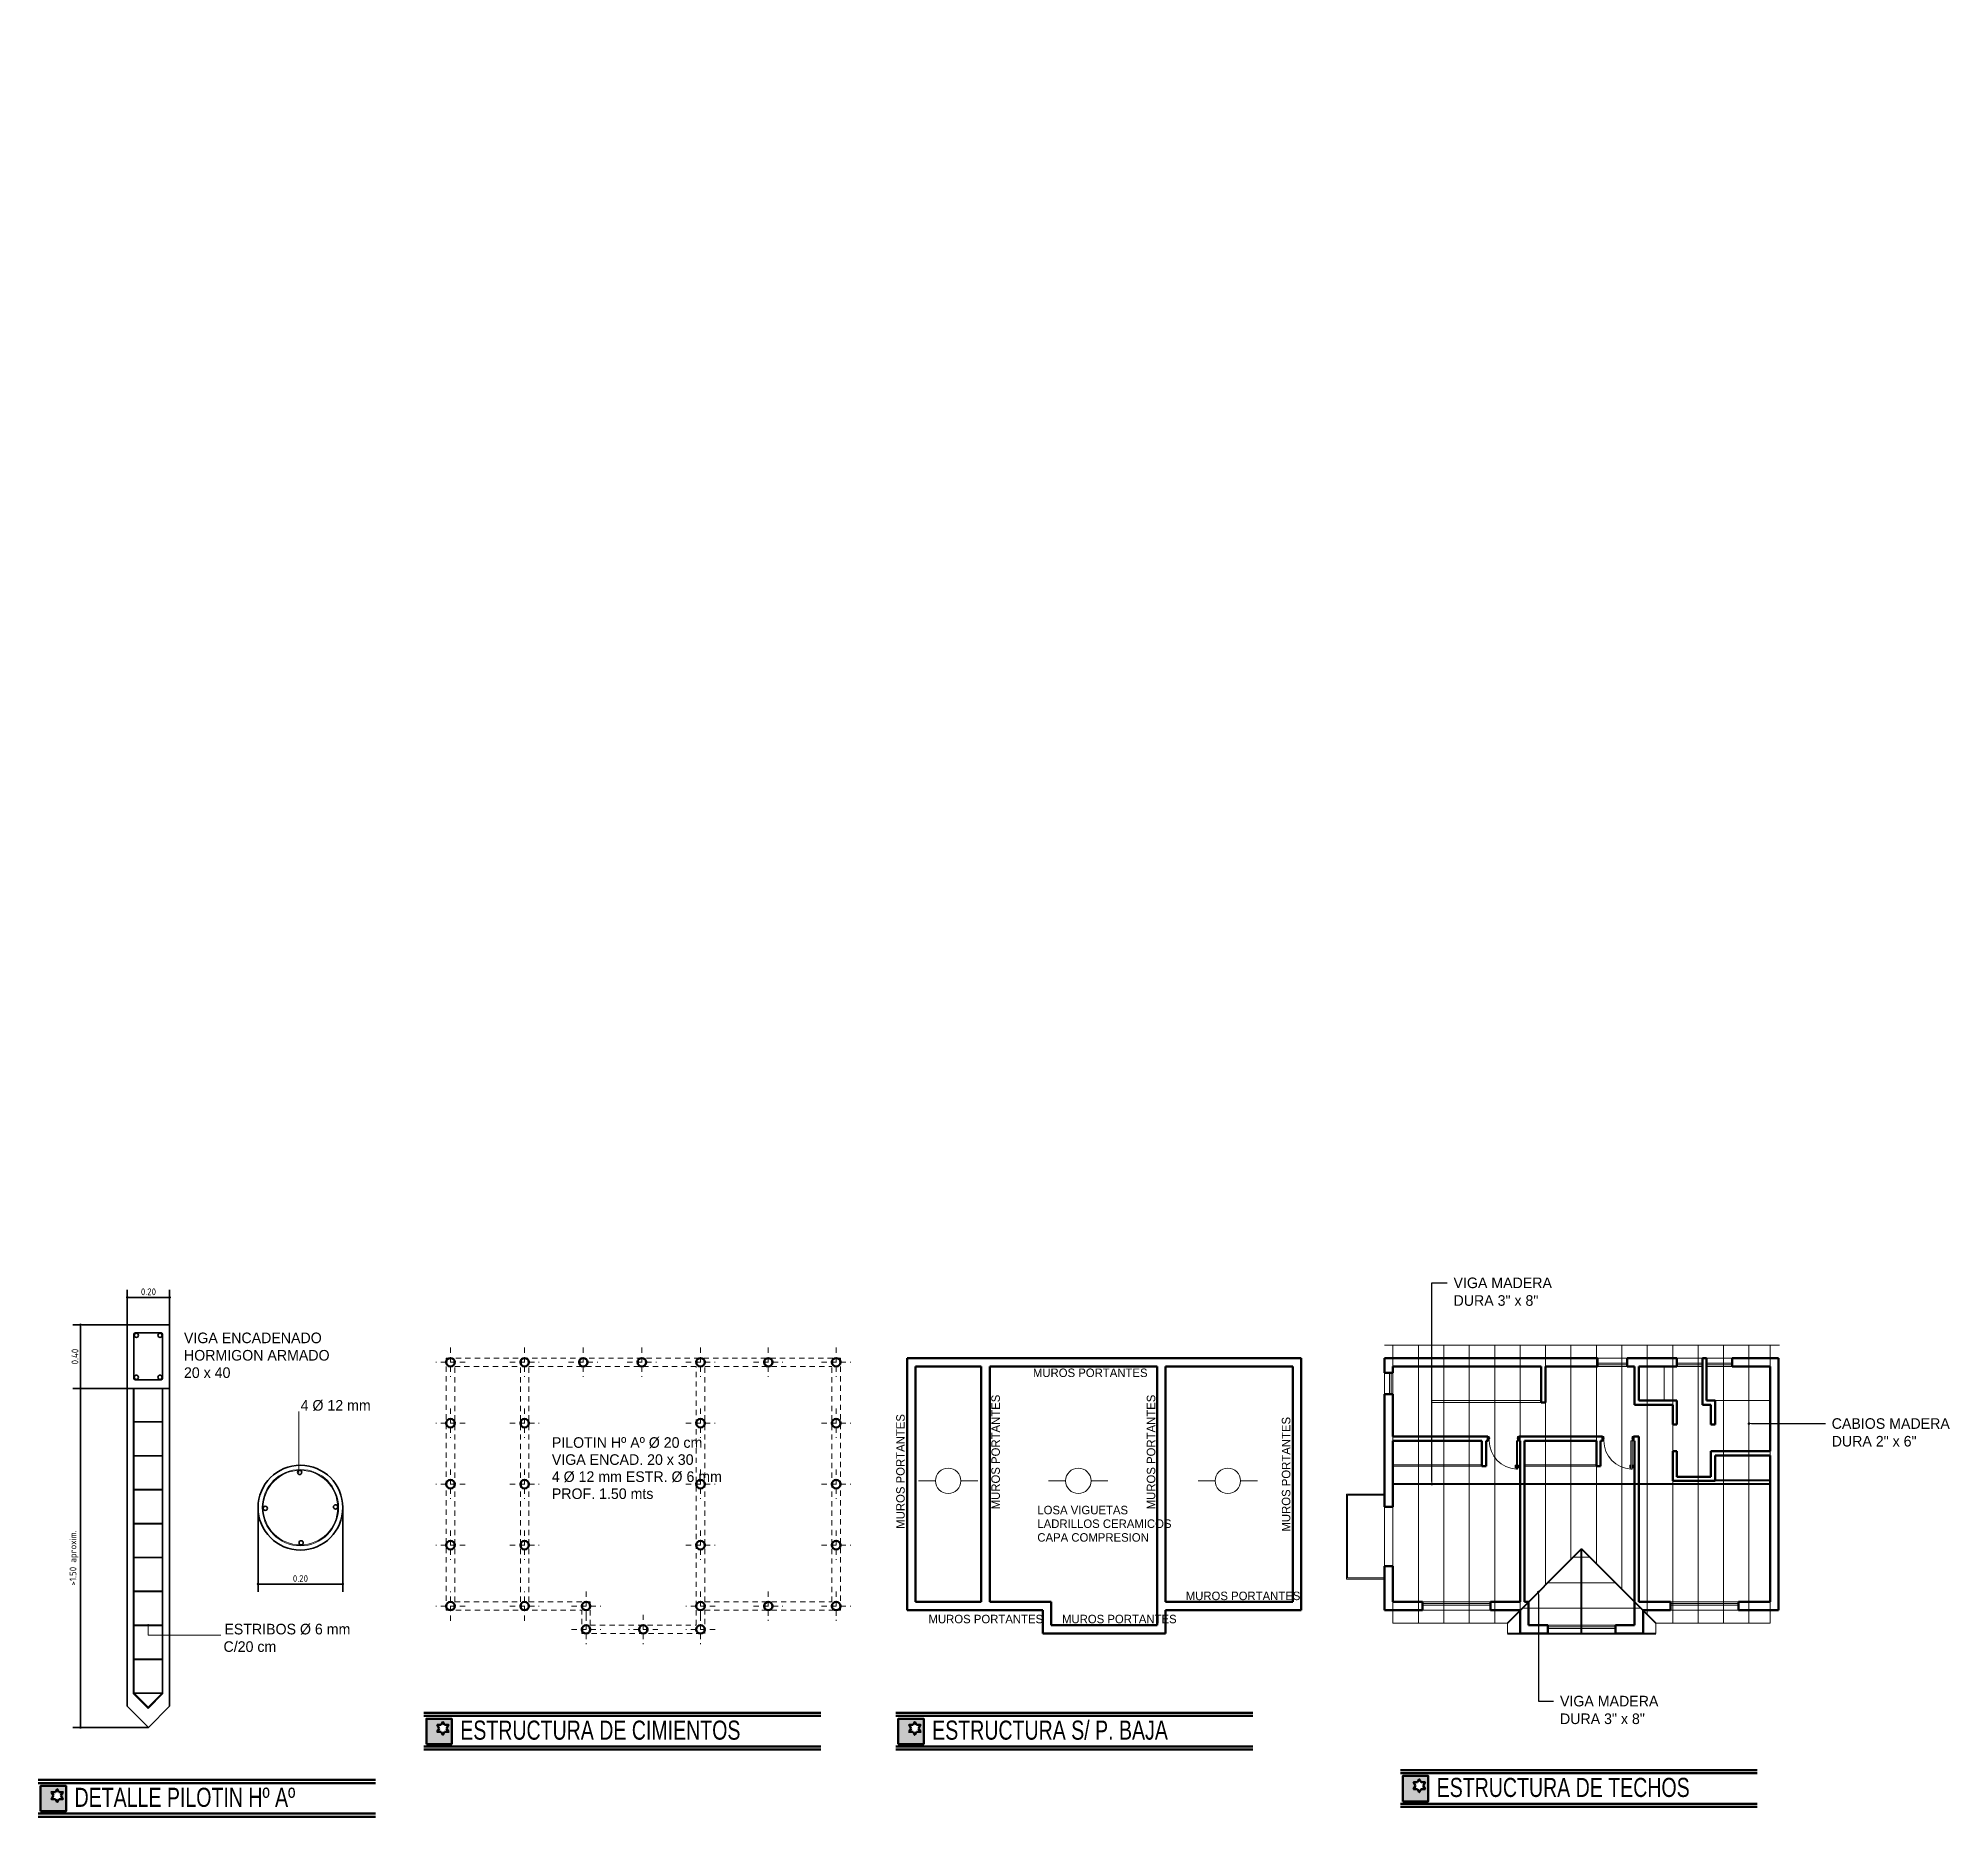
# Model space of a CAD drawing. Extents: x 233 to 569, y -241 to -74.
# Drawn here: x 524.34 to 569.45, y -160.98 to -119.03 of the extents above; entities that cross this region are included whole.
import ezdxf

# ---------------------------------------------------------------- set-up
doc = ezdxf.new("R2010")
doc.units = 0
doc.header["$MEASUREMENT"] = 0
doc.linetypes.add('HIDDEN2', pattern=[0.1875, 0.125, -0.0625])
doc.layers.get('0').update_dxf_attribs({"linetype": 'CONTINUOUS', "lineweight": 50})
for name, color, linetype, lineweight in [('ABERTURAS', 1, 'CONTINUOUS', 9), ('AUXILIAR', 8, 'CONTINUOUS', 9), ('COTAS', 1, 'CONTINUOUS', 9), ('LETRAS', 3, 'CONTINUOUS', 35), ('LINEAS', 2, 'CONTINUOUS', 20), ('TECHOS', 3, 'CONTINUOUS', 40), ('TEXTOGREEN', 3, 'CONTINUOUS', 40)]:
    doc.layers.add(name, color=color, linetype=linetype, lineweight=lineweight)
doc.styles.add('ARIAL', font='')
doc.styles.add('SWISS', font='bahnschrift.ttf')
doc.styles.add('SWISS LT CN BT', font='bahnschrift.ttf')
doc.styles.add('SWISSLTCNBT', font='bahnschrift.ttf')
doc.styles.add('TEMPUS', font='GILC____.TTF')
doc.styles.get('ARIAL').set_extended_font_data('DIN')

msp = doc.modelspace()

# ---------------------------------------------------------------- texts
at = {"style": 'TEMPUS'}
for s, p in [('ESTRUCTURA DE CIMIENTOS', (534.3003, -159.1608)), ('ESTRUCTURA S/ P. BAJA', (545.4362, -159.1608)), ('ESTRUCTURA DE TECHOS', (557.3402, -160.512)), ('DETALLE PILOTIN Hº Aº', (525.1986, -160.745))]:
    msp.add_text(s, height=0.45, dxfattribs=at).set_placement(p)
at = {"layer": 'COTAS', "color": 3, "char_height": 0.25, "attachment_point": 1, "style": 'SWISS LT CN BT'}
for s, insert in [('VIGA MADERA\\PDURA 3" x 8"', (557.7379, -148.2599)), ('CABIOS MADERA\\PDURA 2" x 6"', (566.6613, -151.5789)), ('VIGA MADERA\\PDURA 3" x 8"', (560.2498, -158.1259))]:
    msp.add_mtext(s, dxfattribs=dict(at, insert=insert))
at = {"layer": 'LETRAS', "color": 3, "char_height": 0.16, "attachment_point": 5, "style": 'ARIAL'}
for insert in [(526.9425, -148.5963), (530.5284, -155.3587)]:
    msp.add_mtext('\\A1;0.20', dxfattribs=dict(at, insert=insert))
at = {"layer": 'LETRAS', "color": 3, "char_height": 0.16, "attachment_point": 5, "rotation": 90, "style": 'ARIAL'}
for s, insert in [('\\A1;0.40', (525.2068, -150.1238)), ('\\A1;>1.50 aproxim.', (525.1844, -154.8738))]:
    msp.add_mtext(s, dxfattribs=dict(at, insert=insert))
at = {"layer": 'TECHOS', "style": 'SWISSLTCNBT'}
for s, p in [('VIGA ENCAD. 20 x 30', (536.4611, -152.6789)), ('PILOTIN Hº Aº Ø 20 cm', (536.4611, -152.2767)), ('4 Ø 12 mm ESTR. Ø 6 mm', (536.4611, -153.0811)), ('PROF. 1.50 mts', (536.4611, -153.4833))]:
    msp.add_text(s, height=0.25, dxfattribs=at).set_placement(p)
at = {"layer": 'TEXTOGREEN'}
for s, height, style, p in [('VIGA ENCADENADO', 0.25, 'SWISS', (527.7803, -149.8083)), ('HORMIGON ARMADO', 0.25, 'SWISS', (527.7803, -150.2185)), ('20 x 40 ', 0.25, 'SWISS', (527.7803, -150.6287)), ('MUROS PORTANTES', 0.2, 'SWISSLTCNBT', (547.813, -150.6068)), ('4 Ø 12 mm', 0.25, 'SWISS', (530.5334, -151.3994)), ('LOSA VIGUETAS', 0.2, 'SWISSLTCNBT', (547.9171, -153.8446)), ('LADRILLOS CERAMICOS', 0.2, 'SWISSLTCNBT', (547.9171, -154.1664)), ('CAPA COMPRESION', 0.2, 'SWISSLTCNBT', (547.9171, -154.4902)), ('MUROS PORTANTES', 0.2, 'SWISSLTCNBT', (551.4193, -155.8689)), ('ESTRIBOS Ø 6 mm', 0.25, 'SWISS', (528.7341, -156.6775)), ('MUROS PORTANTES', 0.2, 'SWISSLTCNBT', (545.349, -156.4149)), ('MUROS PORTANTES', 0.2, 'SWISSLTCNBT', (548.4995, -156.4149)), ('C/20 cm', 0.25, 'SWISS', (528.7138, -157.0902))]:
    msp.add_text(s, height=height, dxfattribs=dict(at, style=style)).set_placement(p)
at = {"layer": 'TEXTOGREEN', "style": 'SWISSLTCNBT'}
for p in [(547.0324, -153.7273), (550.6996, -153.7273), (544.7868, -154.1858), (553.8865, -154.2524)]:
    msp.add_text('MUROS PORTANTES', height=0.2, rotation=90, dxfattribs=at).set_placement(p)

# ---------------------------------------------------------------- blocks, each defined once
blk = doc.blocks.new('_DOT')
at = {"color": 0, "linetype": 'ByBlock'}
blk.add_line((-0.5, 0), (-1, 0), dxfattribs=at)
at = {"color": 0, "linetype": 'ByBlock', "const_width": 0.5}
blk.add_lwpolyline([(-0.25, 0, 1), (0.25, 0, 1)], format="xyb", close=True, dxfattribs=at)

# ---------------------------------------------------------------- hatches: boundary and pattern name
h = msp.add_hatch()
h.set_pattern_fill('ANSI31', color=256)
h.paths.add_polyline_path([(531.969, -119.5429), (531.969, -119.0279), (531.6392, -119.0279), (531.6392, -119.5429)], flags=9)
h = msp.add_hatch(color=256)
h.paths.add_polyline_path([(534.1001, -158.6655), (533.5001, -158.6655), (533.5001, -159.2655), (534.1001, -159.2655)])
h.paths.add_polyline_path([(533.7553, -158.8144), (533.8489, -158.8144), (533.8902, -158.7429), (533.9315, -158.8144), (534.0251, -158.8144), (533.9783, -158.8955), (534.0251, -158.9766), (533.9315, -158.9766), (533.8902, -159.0481), (533.8489, -158.9766), (533.7553, -158.9766), (533.8021, -158.8955)], flags=16)
h = msp.add_hatch(color=256)
h.paths.add_polyline_path([(545.236, -158.6655), (544.636, -158.6655), (544.636, -159.2655), (545.236, -159.2655)])
h.paths.add_polyline_path([(544.8912, -158.8144), (544.9848, -158.8144), (545.0261, -158.7429), (545.0674, -158.8144), (545.161, -158.8144), (545.1142, -158.8955), (545.161, -158.9766), (545.0674, -158.9766), (545.0261, -159.0481), (544.9848, -158.9766), (544.8912, -158.9766), (544.938, -158.8955)], flags=16)
h = msp.add_hatch(color=256)
h.paths.add_polyline_path([(557.1401, -160.0167), (556.5401, -160.0167), (556.5401, -160.6167), (557.1401, -160.6167)])
h.paths.add_polyline_path([(556.7952, -160.1656), (556.8889, -160.1656), (556.9302, -160.0942), (556.9714, -160.1656), (557.0651, -160.1656), (557.0183, -160.2467), (557.0651, -160.3278), (556.9714, -160.3278), (556.9302, -160.3993), (556.8889, -160.3278), (556.7952, -160.3278), (556.8421, -160.2467)], flags=16)
h = msp.add_hatch(color=256)
h.paths.add_polyline_path([(524.9984, -160.2496), (524.3984, -160.2496), (524.3984, -160.8496), (524.9984, -160.8496)])
h.paths.add_polyline_path([(524.6536, -160.3986), (524.7472, -160.3986), (524.7885, -160.3271), (524.8298, -160.3986), (524.9234, -160.3986), (524.8766, -160.4797), (524.9234, -160.5608), (524.8298, -160.5608), (524.7885, -160.6323), (524.7472, -160.5608), (524.6536, -160.5608), (524.7004, -160.4797)], flags=16)

# ---------------------------------------------------------------- linework, layer by layer
for p, q in [((544.8434, -156.1088), (544.8434, -150.1588)), ((544.8434, -150.1588), (554.1434, -150.1588)), ((554.1434, -156.1088), (554.1434, -150.1588)), ((556.1089, -150.5088), (556.1089, -150.1588)), ((556.1089, -150.1588), (561.1364, -150.1588)), ((561.1364, -150.1588), (561.1364, -150.3588)), ((561.8364, -150.1588), (563.0089, -150.1588)), ((561.8364, -150.1588), (561.8364, -150.3588)), ((563.0089, -150.3588), (563.0089, -150.1588)), ((563.6089, -151.2588), (563.6089, -150.1588)), ((563.6089, -150.1588), (563.7089, -150.1588)), ((563.7089, -151.1588), (563.7089, -150.1588)), ((564.3089, -150.3588), (564.3089, -150.1588)), ((564.3089, -150.1588), (565.4089, -150.1588)), ((565.4089, -156.1088), (565.4089, -150.1588)), ((545.0434, -155.9088), (545.0434, -150.3588)), ((545.0434, -150.3588), (546.5934, -150.3588)), ((546.5934, -155.9088), (546.5934, -150.3588)), ((546.7934, -155.9088), (546.7934, -150.3588)), ((546.7934, -150.3588), (550.7434, -150.3588)), ((550.7434, -156.4588), (550.7434, -150.3588)), ((550.9434, -155.9088), (550.9434, -150.3588)), ((550.9434, -150.3588), (553.9434, -150.3588)), ((553.9434, -155.9088), (553.9434, -150.3588)), ((556.3089, -150.5088), (556.1089, -150.5088)), ((556.3089, -150.5088), (556.3089, -150.3588)), ((556.3089, -150.3588), (559.8089, -150.3588)), ((559.8089, -150.3588), (559.8089, -151.2088)), ((559.9089, -150.3588), (561.1364, -150.3588)), ((559.9089, -150.3588), (559.9089, -151.2088)), ((561.8364, -150.3588), (562.0089, -150.3588)), ((562.0089, -151.2588), (562.0089, -150.3588)), ((562.1089, -151.1588), (562.1089, -150.3588)), ((562.1089, -150.3588), (563.0089, -150.3588)), ((564.3089, -150.3588), (565.2089, -150.3588)), ((565.2089, -152.3588), (565.2089, -150.3588)), ((556.1089, -153.6716), (556.1089, -151.0088)), ((556.3089, -151.0088), (556.1089, -151.0088)), ((556.3089, -152.0088), (556.3089, -151.0088)), ((559.8089, -151.2088), (559.9089, -151.2088)), ((562.0089, -151.2588), (562.9089, -151.2588)), ((562.1089, -151.1588), (563.0089, -151.1588)), ((562.9089, -151.7288), (562.9089, -151.2588)), ((563.0089, -151.7288), (563.0089, -151.1588)), ((563.6089, -151.2588), (563.8089, -151.2588)), ((563.7089, -151.1588), (563.9089, -151.1588)), ((563.8089, -151.7288), (563.8089, -151.2588)), ((563.9089, -151.7288), (563.9089, -151.1588)), ((562.9089, -151.7288), (563.0089, -151.7288)), ((563.8089, -151.7288), (563.9089, -151.7288)), ((556.3089, -152.0088), (558.5507, -152.0088)), ((556.3089, -153.6716), (556.3089, -152.1088)), ((556.3089, -152.1088), (558.4089, -152.1088)), ((558.4089, -152.7088), (558.4089, -152.1088)), ((558.5089, -152.7088), (558.5089, -152.1088)), ((558.5089, -152.1088), (558.5507, -152.1088)), ((558.5507, -152.0088), (558.5507, -152.1088)), ((559.2807, -152.0088), (561.2549, -152.0088)), ((559.2807, -152.0088), (559.2807, -152.1088)), ((559.2807, -152.1088), (559.3089, -152.1088)), ((559.3089, -155.9088), (559.3089, -152.1088)), ((559.4089, -155.9088), (559.4089, -152.1088)), ((559.4089, -152.1088), (561.1089, -152.1088)), ((561.1089, -152.7088), (561.1089, -152.1088)), ((561.2089, -152.7088), (561.2089, -152.1088)), ((561.2089, -152.1088), (561.2549, -152.1088)), ((561.2549, -152.0088), (561.2549, -152.1088)), ((561.9849, -152.0088), (562.1089, -152.0088)), ((561.9849, -152.0088), (561.9849, -152.1088)), ((561.9849, -152.1088), (562.0089, -152.1088)), ((562.0089, -156.4588), (562.0089, -152.1088)), ((562.1089, -155.9088), (562.1089, -152.0088)), ((562.9089, -153.0588), (562.9089, -152.3588)), ((562.9089, -152.3588), (563.0089, -152.3588)), ((563.0089, -152.9588), (563.0089, -152.3588)), ((563.8089, -152.9588), (563.8089, -152.3588)), ((563.8089, -152.3588), (565.2089, -152.3588)), ((558.4089, -152.7088), (558.5089, -152.7088)), ((561.1089, -152.7088), (561.2089, -152.7088)), ((563.9089, -153.0588), (563.9089, -152.4588)), ((563.9089, -152.4588), (565.2089, -152.4588)), ((565.2089, -155.9088), (565.2089, -152.4588)), ((562.9089, -153.0588), (563.9089, -153.0588)), ((563.0089, -152.9588), (563.8089, -152.9588)), ((556.1089, -153.6716), (556.3089, -153.6716)), ((556.1089, -156.1088), (556.1089, -155.0716)), ((556.1089, -155.0716), (556.3089, -155.0716)), ((556.3089, -155.9088), (556.3089, -155.0716)), ((545.0434, -155.9088), (546.5934, -155.9088)), ((546.7934, -155.9088), (548.2434, -155.9088)), ((548.2434, -156.4588), (548.2434, -155.9088)), ((550.9434, -155.9088), (553.9434, -155.9088)), ((556.3089, -155.9088), (557.0089, -155.9088)), ((557.0089, -155.9088), (557.0089, -156.1088)), ((558.6089, -155.9088), (559.3089, -155.9088)), ((558.6089, -155.9088), (558.6089, -156.1088)), ((559.4089, -155.9088), (559.5089, -155.9088)), ((559.5089, -156.4588), (559.5089, -155.9088)), ((562.1089, -155.9088), (562.8589, -155.9088)), ((562.8589, -155.9088), (562.8589, -156.1088)), ((564.4589, -155.9088), (565.2089, -155.9088)), ((564.4589, -155.9088), (564.4589, -156.1088)), ((544.8434, -156.1088), (548.0434, -156.1088)), ((548.0434, -156.6588), (548.0434, -156.1088)), ((548.2434, -156.4588), (550.7434, -156.4588)), ((550.9434, -156.6588), (550.9434, -156.1088)), ((550.9434, -156.1088), (554.1434, -156.1088)), ((556.1089, -156.1088), (557.0089, -156.1088)), ((558.6089, -156.1088), (559.3089, -156.1088)), ((559.3089, -156.6588), (559.3089, -156.1088)), ((559.5089, -156.4588), (559.9589, -156.4588)), ((559.9589, -156.4588), (559.9589, -156.6588)), ((561.5589, -156.4588), (562.0089, -156.4588)), ((561.5589, -156.4588), (561.5589, -156.6588)), ((562.2089, -156.6588), (562.2089, -156.1088)), ((562.2089, -156.1088), (562.8589, -156.1088)), ((564.4589, -156.1088), (565.4089, -156.1088)), ((548.0434, -156.6588), (550.9434, -156.6588)), ((559.3089, -156.6588), (559.9589, -156.6588)), ((561.5589, -156.6588), (562.2089, -156.6588)), ((533.4431, -158.5261), (542.8054, -158.5261)), ((544.579, -158.5261), (553.001, -158.5261)), ((533.4431, -159.3947), (542.8054, -159.3947)), ((544.579, -159.3947), (553.001, -159.3947)), ((524.3414, -160.1102), (532.3006, -160.1102)), ((556.4831, -159.8773), (564.9051, -159.8773)), ((524.3414, -160.9789), (532.3006, -160.9789)), ((556.4831, -160.7459), (564.9051, -160.7459))]:
    msp.add_line(p, q)
at = {"color": 1}
for p, q in [((533.4431, -158.6011), (542.8054, -158.6011)), ((544.579, -158.6011), (553.001, -158.6011)), ((533.4431, -159.3197), (542.8054, -159.3197)), ((544.579, -159.3197), (553.001, -159.3197)), ((556.4831, -159.9523), (564.9051, -159.9523)), ((524.3414, -160.1852), (532.3006, -160.1852)), ((524.3414, -160.9039), (532.3006, -160.9039)), ((556.4831, -160.6709), (564.9051, -160.6709))]:
    msp.add_line(p, q, dxfattribs=at)
for points in [[(533.5001, -159.2655), (534.1001, -159.2655), (534.1001, -158.6655), (533.5001, -158.6655)], [(544.636, -159.2655), (545.236, -159.2655), (545.236, -158.6655), (544.636, -158.6655)], [(556.5401, -160.6167), (557.1401, -160.6167), (557.1401, -160.0167), (556.5401, -160.0167)], [(524.3984, -160.8496), (524.9984, -160.8496), (524.9984, -160.2496), (524.3984, -160.2496)]]:
    msp.add_lwpolyline(points, close=True)
for points in [[(533.9315, -158.8144), (533.8902, -158.7429), (533.8489, -158.8144)], [(545.0674, -158.8144), (545.0261, -158.7429), (544.9848, -158.8144)], [(533.8489, -158.8144), (533.7553, -158.8144), (533.8021, -158.8955)], [(533.8021, -158.8955), (533.7553, -158.9766), (533.8489, -158.9766)], [(533.8489, -158.9766), (533.8902, -159.0481), (533.9315, -158.9766)], [(533.9783, -158.8955), (534.0251, -158.8144), (533.9315, -158.8144)], [(533.9315, -158.9766), (534.0251, -158.9766), (533.9783, -158.8955)], [(544.9848, -158.8144), (544.8912, -158.8144), (544.938, -158.8955)], [(544.938, -158.8955), (544.8912, -158.9766), (544.9848, -158.9766)], [(544.9848, -158.9766), (545.0261, -159.0481), (545.0674, -158.9766)], [(545.1142, -158.8955), (545.161, -158.8144), (545.0674, -158.8144)], [(545.0674, -158.9766), (545.161, -158.9766), (545.1142, -158.8955)], [(556.9714, -160.1656), (556.9302, -160.0942), (556.8889, -160.1656)], [(524.7472, -160.3986), (524.6536, -160.3986), (524.7004, -160.4797)], [(524.7004, -160.4797), (524.6536, -160.5608), (524.7472, -160.5608)], [(524.8298, -160.3986), (524.7885, -160.3271), (524.7472, -160.3986)], [(524.7472, -160.5608), (524.7885, -160.6323), (524.8298, -160.5608)], [(524.8766, -160.4797), (524.9234, -160.3986), (524.8298, -160.3986)], [(524.8298, -160.5608), (524.9234, -160.5608), (524.8766, -160.4797)], [(556.8889, -160.1656), (556.7952, -160.1656), (556.8421, -160.2467)], [(556.8421, -160.2467), (556.7952, -160.3278), (556.8889, -160.3278)], [(556.8889, -160.3278), (556.9302, -160.3993), (556.9714, -160.3278)], [(557.0183, -160.2467), (557.0651, -160.1656), (556.9714, -160.1656)], [(556.9714, -160.3278), (557.0651, -160.3278), (557.0183, -160.2467)]]:
    msp.add_lwpolyline(points)
for centre in [(534.069, -150.2588), (535.819, -150.2588), (537.2024, -150.2588), (538.5857, -150.2588), (539.969, -150.2588), (541.569, -150.2588), (543.169, -150.2588), (534.069, -151.6963), (535.819, -151.6963), (539.969, -151.6963), (543.169, -151.6963), (534.069, -153.1338), (535.819, -153.1338), (539.969, -153.1338), (543.169, -153.1338), (534.069, -154.5713), (535.819, -154.5713), (539.969, -154.5713), (543.169, -154.5713), (534.069, -156.0088), (535.819, -156.0088), (537.269, -156.0088), (539.969, -156.0088), (541.569, -156.0088), (543.169, -156.0088), (537.269, -156.5588), (538.619, -156.5588), (539.969, -156.5588)]:
    msp.add_circle(centre, 0.1)
at = {"layer": 'ABERTURAS'}
for p, q in [((561.1364, -150.1588), (561.8364, -150.1588)), ((563.0089, -150.1588), (563.6089, -150.1588)), ((564.3089, -150.1588), (563.7089, -150.1588)), ((556.1089, -150.5088), (556.1089, -151.0088)), ((556.2289, -150.5088), (556.2289, -151.0088)), ((556.2689, -150.5088), (556.2689, -151.0088)), ((556.3089, -150.5088), (556.3089, -151.0088)), ((561.1364, -150.2788), (561.8364, -150.2788)), ((561.1364, -150.3188), (561.8364, -150.3188)), ((561.1364, -150.3588), (561.8364, -150.3588)), ((563.0089, -150.2788), (563.6089, -150.2788)), ((563.0089, -150.3188), (563.6089, -150.3188)), ((563.0089, -150.3588), (563.6089, -150.3588)), ((564.3089, -150.2788), (563.7089, -150.2788)), ((564.3089, -150.3188), (563.7089, -150.3188)), ((564.3089, -150.3588), (563.7089, -150.3588)), ((558.4089, -152.6788), (556.3089, -152.6788)), ((558.4089, -152.7088), (556.3089, -152.7088)), ((561.1089, -152.6788), (559.4089, -152.6788)), ((561.1089, -152.7088), (559.4089, -152.7088)), ((563.9089, -153.0288), (565.2089, -153.0288)), ((563.9089, -153.0588), (565.2089, -153.0588)), ((556.1089, -153.6716), (556.1089, -155.0716)), ((556.3089, -153.6716), (556.3089, -155.0716)), ((558.6089, -155.9088), (557.0089, -155.9088)), ((558.6089, -155.9488), (557.0089, -155.9488)), ((558.6089, -155.9888), (557.0089, -155.9888)), ((564.4589, -155.9088), (562.8589, -155.9088)), ((564.4589, -155.9488), (562.8589, -155.9488)), ((564.4589, -155.9888), (562.8589, -155.9888)), ((557.0089, -156.1088), (558.6089, -156.1088)), ((561.5589, -156.4588), (559.9589, -156.4588)), ((561.5589, -156.4988), (559.9589, -156.4988)), ((562.8589, -156.1088), (564.4589, -156.1088)), ((561.5589, -156.5388), (559.9589, -156.5388)), ((559.9589, -156.6588), (561.5589, -156.6588))]:
    msp.add_line(p, q, dxfattribs=at)
for centre in [(559.2507, -152.1088), (561.9549, -152.1088)]:
    msp.add_arc(centre, 0.67, 180, 267.43366, dxfattribs=at)
at = {"layer": 'AUXILIAR'}
for p, q in [((526.5873, -149.6239), (526.5873, -150.6124)), ((526.6073, -149.5739), (526.6084, -149.5739)), ((526.6073, -149.5739), (526.6073, -149.5749)), ((526.6073, -149.5749), (526.6073, -149.5739)), ((526.6073, -149.5739), (526.6084, -149.5739)), ((526.6073, -149.6239), (526.6073, -150.6124)), ((526.6573, -149.5539), (527.2151, -149.5539)), ((526.6573, -149.5739), (527.2151, -149.5739)), ((527.2641, -149.5739), (527.2651, -149.5739)), ((527.2641, -149.5739), (527.2651, -149.5739)), ((527.2641, -149.5739), (527.2651, -149.5739)), ((527.2651, -149.5739), (527.2651, -149.5749)), ((527.2651, -149.5749), (527.2651, -149.5739)), ((527.2651, -149.5749), (527.2651, -149.5739)), ((527.2651, -149.6239), (527.2651, -150.6124)), ((527.2851, -149.6239), (527.2851, -150.6124)), ((562.7089, -151.1588), (562.7089, -150.3588)), ((526.6073, -150.6614), (526.6073, -150.6624)), ((526.6073, -150.6624), (526.6084, -150.6624)), ((526.6573, -150.6624), (527.2151, -150.6624)), ((526.6573, -150.6824), (527.2151, -150.6824)), ((527.2641, -150.6624), (527.2651, -150.6624)), ((527.2641, -150.6624), (527.2651, -150.6624)), ((527.2651, -150.6614), (527.2651, -150.6624)), ((527.2651, -150.6614), (527.2651, -150.6624)), ((563.9089, -151.1588), (565.2089, -151.1588)), ((559.204, -152.6884), (559.1932, -152.6884)), ((559.1932, -152.6884), (559.1932, -152.7288)), ((559.1932, -152.7447), (559.1932, -152.7288)), ((559.1932, -152.7288), (559.2207, -152.7288)), ((559.1932, -152.7288), (559.204, -152.7288)), ((559.2207, -152.7447), (559.1932, -152.7447)), ((559.204, -152.7288), (559.204, -152.6884)), ((559.2207, -152.7288), (559.2207, -152.7447)), ((559.2782, -152.7288), (559.2507, -152.7288)), ((559.2507, -152.7288), (559.2507, -152.7447)), ((559.2507, -152.7447), (559.2782, -152.7447)), ((559.2674, -152.7288), (559.2674, -152.6884)), ((559.2674, -152.6884), (559.2782, -152.6884)), ((559.2782, -152.7288), (559.2674, -152.7288)), ((559.2782, -152.6884), (559.2782, -152.7288)), ((559.2782, -152.7447), (559.2782, -152.7288)), ((561.9082, -152.6884), (561.8974, -152.6884)), ((561.8974, -152.6884), (561.8974, -152.7288)), ((561.8974, -152.7447), (561.8974, -152.7288)), ((561.8974, -152.7288), (561.9249, -152.7288)), ((561.8974, -152.7288), (561.9082, -152.7288)), ((561.9249, -152.7447), (561.8974, -152.7447)), ((561.9082, -152.7288), (561.9082, -152.6884)), ((561.9249, -152.7288), (561.9249, -152.7447)), ((561.9824, -152.7288), (561.9549, -152.7288)), ((561.9549, -152.7288), (561.9549, -152.7447)), ((561.9549, -152.7447), (561.9824, -152.7447)), ((561.9716, -152.7288), (561.9716, -152.6884)), ((561.9716, -152.6884), (561.9824, -152.6884)), ((561.9824, -152.7288), (561.9716, -152.7288)), ((561.9824, -152.6884), (561.9824, -152.7288)), ((561.9824, -152.7447), (561.9824, -152.7288))]:
    msp.add_line(p, q, dxfattribs=at)
at = {"layer": 'AUXILIAR', "linetype": 'HIDDEN2'}
for p, q in [((534.069, -149.9128), (534.069, -150.6048)), ((535.819, -149.9128), (535.819, -150.6048)), ((537.2024, -149.9128), (537.2024, -150.6048)), ((538.5857, -149.9128), (538.5857, -150.6048)), ((539.969, -149.9128), (539.969, -150.6048)), ((541.569, -149.9128), (541.569, -150.6048)), ((543.169, -149.9128), (543.169, -150.6048)), ((534.415, -150.2588), (533.723, -150.2588)), ((535.473, -150.2588), (536.165, -150.2588)), ((536.8564, -150.2588), (537.5483, -150.2588)), ((538.2397, -150.2588), (538.9317, -150.2588)), ((539.623, -150.2588), (540.315, -150.2588)), ((541.223, -150.2588), (541.915, -150.2588)), ((542.823, -150.2588), (543.515, -150.2588)), ((534.069, -151.3503), (534.069, -152.0423)), ((535.819, -151.3503), (535.819, -152.0423)), ((539.969, -151.3503), (539.969, -152.0423)), ((543.169, -151.3503), (543.169, -152.0423)), ((534.415, -151.6963), (533.723, -151.6963)), ((535.473, -151.6963), (536.165, -151.6963)), ((539.623, -151.6963), (540.315, -151.6963)), ((542.823, -151.6963), (543.515, -151.6963)), ((534.069, -152.7878), (534.069, -153.4798)), ((535.819, -152.7878), (535.819, -153.4798)), ((539.969, -152.7878), (539.969, -153.4798)), ((543.169, -152.7878), (543.169, -153.4798)), ((534.415, -153.1338), (533.723, -153.1338)), ((535.473, -153.1338), (536.165, -153.1338)), ((539.623, -153.1338), (540.315, -153.1338)), ((542.823, -153.1338), (543.515, -153.1338)), ((534.069, -154.2253), (534.069, -154.9173)), ((535.819, -154.2253), (535.819, -154.9173)), ((539.969, -154.2253), (539.969, -154.9173)), ((543.169, -154.2253), (543.169, -154.9173)), ((534.415, -154.5713), (533.723, -154.5713)), ((535.473, -154.5713), (536.165, -154.5713)), ((539.623, -154.5713), (540.315, -154.5713)), ((542.823, -154.5713), (543.515, -154.5713)), ((534.415, -156.0088), (533.723, -156.0088)), ((534.069, -156.3548), (534.069, -155.6628)), ((535.473, -156.0088), (536.165, -156.0088)), ((535.819, -156.3548), (535.819, -155.6628)), ((536.923, -156.0088), (537.615, -156.0088)), ((537.269, -155.6628), (537.269, -156.3548)), ((540.315, -156.0088), (539.623, -156.0088)), ((539.969, -155.6628), (539.969, -156.3548)), ((541.223, -156.0088), (541.915, -156.0088)), ((541.569, -155.6628), (541.569, -156.3548)), ((542.823, -156.0088), (543.515, -156.0088)), ((543.169, -155.6628), (543.169, -156.3548)), ((537.269, -156.2128), (537.269, -156.9048)), ((538.619, -156.2128), (538.619, -156.9048)), ((539.969, -156.2128), (539.969, -156.9048)), ((536.923, -156.5588), (537.615, -156.5588)), ((538.965, -156.5588), (538.273, -156.5588)), ((540.315, -156.5588), (539.623, -156.5588))]:
    msp.add_line(p, q, dxfattribs=at)
at = {"layer": 'AUXILIAR'}
for radius in [0.8999, 0.8799]:
    msp.add_circle((530.5284, -153.6872), radius, dxfattribs=at)
for centre, start, end in [((526.6573, -149.6239), 90, 180), ((527.2151, -149.6239), 0, 90), ((526.6573, -150.6124), 180, 270), ((527.2151, -150.6124), 270, 0)]:
    msp.add_arc(centre, 0.07, start, end, dxfattribs=at)
at = {"layer": 'COTAS', "color": 1, "linetype": 'ByBlock', "lineweight": -2}
for p, q in [((557.2279, -148.3874), (557.5879, -148.3874)), ((566.1513, -151.7064), (566.5113, -151.7064)), ((559.7398, -158.2534), (560.0998, -158.2534))]:
    msp.add_line(p, q, dxfattribs=at)
at = {"layer": 'COTAS'}
for p, q in [((556.1089, -149.8588), (565.4256, -149.8588)), ((530.4934, -152.8579), (530.4934, -151.4194)), ((526.9348, -156.4377), (526.9348, -156.6975)), ((559.0089, -156.4088), (556.3089, -156.4088)), ((559.0089, -156.4088), (559.0089, -156.6588)), ((562.5089, -156.4088), (565.2089, -156.4088)), ((562.5089, -156.4088), (562.5089, -156.6588)), ((526.9348, -156.6975), (528.6541, -156.6975))]:
    msp.add_line(p, q, dxfattribs=at)
at = {"layer": 'COTAS', "color": 1, "linetype": 'ByBlock', "lineweight": -2}
for points in [[(557.2279, -153.0738), (557.2279, -148.3874)], [(564.7689, -151.7064), (566.1513, -151.7064)], [(559.7398, -155.7379), (559.7398, -158.2534)]]:
    msp.add_lwpolyline(points, dxfattribs=at)
at = {"layer": 'LETRAS', "color": 1}
for p, q in [((526.4425, -149.3738), (526.4425, -148.5479)), ((526.5025, -148.7279), (527.3825, -148.7279)), ((527.4425, -149.3738), (527.4425, -148.5479)), ((526.4425, -149.3738), (525.1584, -149.3738)), ((525.3384, -149.4338), (525.3384, -150.8138)), ((526.4425, -150.8738), (525.1584, -150.8738)), ((526.9425, -150.8738), (525.1584, -150.8738)), ((525.3384, -158.8138), (525.3384, -150.9338)), ((529.5284, -153.6872), (529.5284, -155.6704)), ((531.5284, -153.6872), (531.5284, -155.6704)), ((529.5884, -155.4904), (531.4684, -155.4904)), ((526.9425, -158.8738), (525.1584, -158.8738))]:
    msp.add_line(p, q, dxfattribs=at)
at = {"layer": 'LETRAS'}
for p, q in [((526.4425, -149.3738), (527.4425, -149.3738)), ((526.4425, -150.8738), (526.4425, -149.3738)), ((527.4425, -149.3738), (527.4425, -150.8738)), ((527.4425, -150.8738), (526.4425, -150.8738)), ((526.4425, -158.3738), (526.4425, -150.8738)), ((527.4425, -158.3738), (527.4425, -150.8738)), ((526.4425, -158.3738), (526.9425, -158.8738)), ((527.4425, -158.3738), (526.9425, -158.8738))]:
    msp.add_line(p, q, dxfattribs=at)
for centre, radius in [((526.6573, -149.6239), 0.05), ((527.2151, -149.6239), 0.05), ((526.6573, -150.6124), 0.05), ((527.2151, -150.6124), 0.05), ((530.5284, -153.6872), 1), ((530.511, -152.8574), 0.05), ((529.6985, -153.7046), 0.05), ((531.3582, -153.6699), 0.05), ((530.5457, -154.5171), 0.05)]:
    msp.add_circle(centre, radius, dxfattribs=at)
at = {"layer": 'LINEAS', "linetype": 'HIDDEN2'}
for p, q in [((533.969, -156.1088), (533.969, -150.1588)), ((533.969, -150.1588), (543.269, -150.1588)), ((543.269, -156.1088), (543.269, -150.1588)), ((534.169, -155.9088), (534.169, -150.3588)), ((534.169, -150.3588), (535.719, -150.3588)), ((535.719, -155.9088), (535.719, -150.3588)), ((535.919, -155.9088), (535.919, -150.3588)), ((535.919, -150.3588), (539.869, -150.3588)), ((539.869, -156.4588), (539.869, -150.3588)), ((540.069, -155.9088), (540.069, -150.3588)), ((540.069, -150.3588), (543.069, -150.3588)), ((543.069, -155.9088), (543.069, -150.3588)), ((534.169, -155.9088), (535.719, -155.9088)), ((535.919, -155.9088), (537.369, -155.9088)), ((537.369, -156.4588), (537.369, -155.9088)), ((540.069, -155.9088), (543.069, -155.9088)), ((533.969, -156.1088), (537.169, -156.1088)), ((537.169, -156.6588), (537.169, -156.1088)), ((537.369, -156.4588), (539.869, -156.4588)), ((540.069, -156.6588), (540.069, -156.1088)), ((540.069, -156.1088), (543.269, -156.1088)), ((537.169, -156.6588), (540.069, -156.6588))]:
    msp.add_line(p, q, dxfattribs=at)
at = {"layer": 'LINEAS'}
for p, q in [((556.3089, -156.4088), (556.3089, -149.8588)), ((556.9089, -156.4088), (556.9089, -149.8588)), ((557.5089, -156.4088), (557.5089, -149.8588)), ((558.1089, -156.4088), (558.1089, -149.8588)), ((558.7089, -156.4088), (558.7089, -149.8588)), ((559.3089, -156.1088), (559.3089, -149.8588)), ((559.9089, -155.5088), (559.9089, -149.8588)), ((560.5089, -154.9088), (560.5089, -149.8588)), ((561.1089, -155.0088), (561.1089, -149.8588)), ((561.7089, -155.6088), (561.7089, -149.8588)), ((562.3089, -156.2088), (562.3089, -149.8588)), ((562.9089, -156.4088), (562.9089, -149.8588)), ((563.5089, -156.4088), (563.5089, -149.8588)), ((564.1089, -156.4088), (564.1089, -149.8588)), ((564.7089, -156.4088), (564.7089, -149.8588)), ((565.2089, -156.4088), (565.2089, -149.8588)), ((526.5836, -150.8738), (526.5836, -158.0738)), ((526.6036, -150.8738), (526.6036, -158.0656)), ((527.2649, -150.8738), (527.2649, -158.0656)), ((527.2849, -150.8738), (527.2849, -158.0738)), ((557.2158, -151.1588), (559.8089, -151.1588)), ((557.2158, -151.1588), (557.2158, -151.2088)), ((557.2158, -151.2088), (559.8089, -151.2088)), ((527.2849, -151.6538), (526.5836, -151.6538)), ((527.2849, -151.6738), (526.5836, -151.6738)), ((527.2849, -152.4538), (526.5836, -152.4538)), ((558.5507, -152.0221), (558.5507, -152.0088)), ((558.5507, -152.0088), (558.5807, -152.0088)), ((558.5507, -152.1088), (558.5507, -152.0963)), ((558.5807, -152.1088), (558.5507, -152.1088)), ((558.5807, -152.0088), (558.5807, -152.0392)), ((558.5807, -152.0392), (558.5907, -152.0392)), ((558.5807, -152.0592), (558.5907, -152.0592)), ((558.5807, -152.0592), (558.5807, -152.1088)), ((558.5907, -152.0392), (558.5907, -152.0592)), ((559.2507, -152.1088), (559.2207, -152.1088)), ((559.2207, -152.1088), (559.2207, -152.7781)), ((559.2407, -152.0392), (559.2507, -152.0392)), ((559.2407, -152.0592), (559.2407, -152.0392)), ((559.2407, -152.0592), (559.2507, -152.0592)), ((559.2507, -152.0392), (559.2507, -152.0088)), ((559.2507, -152.0088), (559.2807, -152.0088)), ((559.2507, -152.1088), (559.2507, -152.0592)), ((559.2807, -152.1088), (559.2507, -152.1088)), ((559.2507, -152.7781), (559.2507, -152.1088)), ((559.2807, -152.0088), (559.2807, -152.0221)), ((559.2807, -152.0963), (559.2807, -152.1088)), ((561.2549, -152.0221), (561.2549, -152.0088)), ((561.2549, -152.0088), (561.2849, -152.0088)), ((561.2549, -152.1088), (561.2549, -152.0963)), ((561.2849, -152.1088), (561.2549, -152.1088)), ((561.2849, -152.0088), (561.2849, -152.0392)), ((561.2849, -152.0392), (561.2949, -152.0392)), ((561.2849, -152.0592), (561.2949, -152.0592)), ((561.2849, -152.0592), (561.2849, -152.1088)), ((561.2949, -152.0392), (561.2949, -152.0592)), ((561.9549, -152.1088), (561.9249, -152.1088)), ((561.9249, -152.1088), (561.9249, -152.7781)), ((561.9449, -152.0392), (561.9549, -152.0392)), ((561.9449, -152.0592), (561.9449, -152.0392)), ((561.9449, -152.0592), (561.9549, -152.0592)), ((561.9549, -152.0392), (561.9549, -152.0088)), ((561.9549, -152.0088), (561.9849, -152.0088)), ((561.9549, -152.1088), (561.9549, -152.0592)), ((561.9849, -152.1088), (561.9549, -152.1088)), ((561.9549, -152.7781), (561.9549, -152.1088)), ((561.9849, -152.0088), (561.9849, -152.0221)), ((561.9849, -152.0963), (561.9849, -152.1088)), ((527.2849, -152.4738), (526.5836, -152.4738)), ((559.2207, -152.7781), (559.2507, -152.7781)), ((561.9249, -152.7781), (561.9549, -152.7781)), ((527.2849, -153.2538), (526.5836, -153.2538)), ((527.2849, -153.2738), (526.5836, -153.2738)), ((545.5126, -153.056), (545.1126, -153.056)), ((546.5126, -153.056), (546.1126, -153.056)), ((548.5841, -153.056), (548.1841, -153.056)), ((549.5841, -153.056), (549.1841, -153.056)), ((552.1112, -153.056), (551.7112, -153.056)), ((553.1112, -153.056), (552.7112, -153.056)), ((555.2089, -155.3716), (555.2089, -153.3716)), ((556.1089, -153.3716), (555.2089, -153.3716)), ((555.2339, -155.3466), (555.2339, -153.3966)), ((556.1089, -153.3966), (555.2339, -153.3966)), ((527.2849, -154.0538), (526.5836, -154.0538)), ((527.2849, -154.0738), (526.5836, -154.0738)), ((527.2849, -154.8538), (526.5836, -154.8538)), ((527.2849, -154.8738), (526.5836, -154.8738)), ((560.5589, -154.8588), (560.9589, -154.8588)), ((555.2089, -155.3716), (556.1089, -155.3716)), ((555.2339, -155.3466), (556.1089, -155.3466)), ((559.9589, -155.4588), (561.5589, -155.4588)), ((527.2849, -155.6538), (526.5836, -155.6538)), ((527.2849, -155.6738), (526.5836, -155.6738)), ((559.3589, -156.0588), (562.1589, -156.0588)), ((527.2849, -156.4538), (526.5836, -156.4538)), ((527.2849, -156.4738), (526.5836, -156.4738)), ((527.2849, -157.2538), (526.5836, -157.2538)), ((527.2849, -157.2738), (526.5836, -157.2738)), ((527.2849, -158.0538), (526.5836, -158.0538)), ((527.2849, -158.0738), (526.5836, -158.0738)), ((526.5836, -158.0738), (526.9343, -158.4245)), ((526.6036, -158.0656), (526.9484, -158.4104)), ((527.2649, -158.0656), (526.9201, -158.4104)), ((527.2849, -158.0738), (526.9343, -158.4245))]:
    msp.add_line(p, q, dxfattribs=at)
for centre in [(545.8126, -153.056), (548.8841, -153.056), (552.4112, -153.056)]:
    msp.add_circle(centre, 0.3, dxfattribs=at)
at = {"layer": 'TECHOS'}
for p, q in [((565.2089, -153.1338), (556.3089, -153.1338)), ((559.0089, -156.4088), (560.7589, -154.6588)), ((560.7589, -156.6588), (560.7589, -154.6588)), ((562.5089, -156.4088), (560.7589, -154.6588)), ((559.0089, -156.6588), (562.5089, -156.6588))]:
    msp.add_line(p, q, dxfattribs=at)

# ---------------------------------------------------------------- block references
at = {"layer": 'COTAS', "color": 1, "lineweight": -2, "xscale": 0.06, "yscale": 0.06, "zscale": 0.06}
for p, rotation in [((564.7089, -151.7064), 180), ((557.2279, -153.1338), 270), ((559.7398, -155.6779), 90)]:
    msp.add_blockref('_DOT', p, dxfattribs=dict(at, rotation=rotation))
at = {"layer": 'LETRAS', "color": 1, "xscale": 0.06, "yscale": 0.06, "zscale": 0.06}
for p, rotation in [((526.4425, -148.7279), 180), ((525.3384, -149.3738), 90), ((525.3384, -150.8738), 270), ((525.3384, -150.8738), 90), ((529.5284, -155.4904), 180), ((525.3384, -158.8738), 270)]:
    msp.add_blockref('_DOT', p, dxfattribs=dict(at, rotation=rotation))
for p in [(527.4425, -148.7279), (531.5284, -155.4904)]:
    msp.add_blockref('_DOT', p, dxfattribs=at)

msp.set_redraw_order([(e.dxf.handle, doc.entitydb.next_handle()) for e in msp.query("TEXT MTEXT ATTDEF DIMENSION ARC_DIMENSION")])  # texts and dimensions are drawn at this point

doc.saveas('drawing.dxf')
